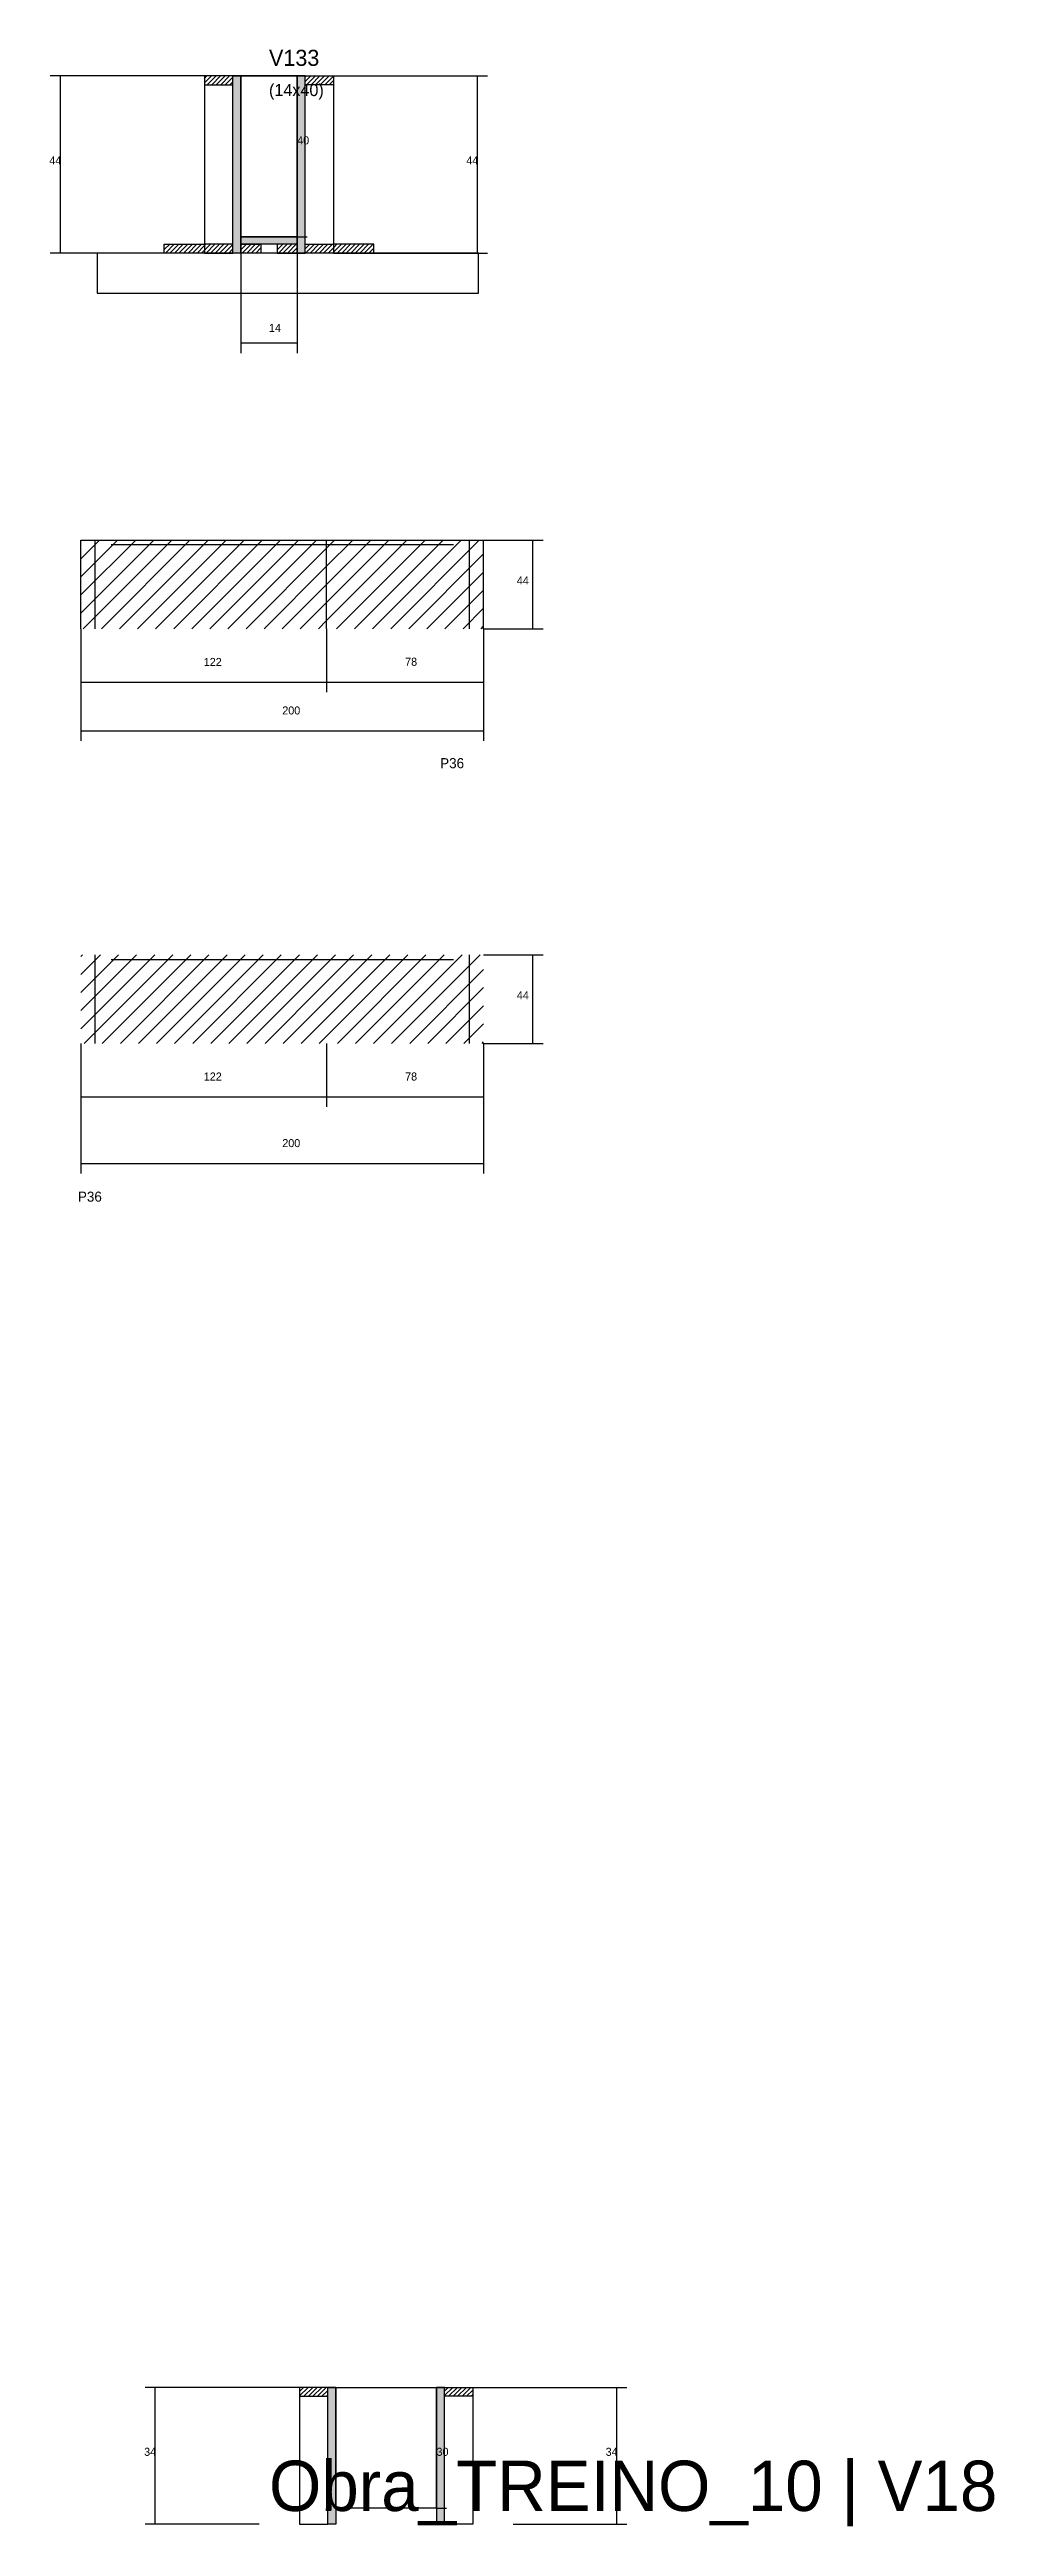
# Model space of a CAD drawing. Header units: metres. Extents: x -2848 to 21926, y -45195 to 1016.
# Drawn here: x 7891 to 8360, y -21018 to -19787 of the extents above; entities that cross this region are included whole.
import ezdxf

# ---------------------------------------------------------------- set-up
doc = ezdxf.new("R2010")
doc.units = ezdxf.units.M
for name, color, linetype in [('CONCRETO', 251, 'Continuous'), ('COTA', 241, 'Continuous'), ('Cota Seção (2x)', 4, 'Continuous'), ('Hachura', 253, 'Continuous'), ('LABEL_ID', 3, 'Continuous'), ('Madeira', 126, 'Continuous'), ('NOMENCLATURA', 7, 'Continuous'), ('Painéis', 200, 'Continuous'), ('SARR_2.2x7', 40, 'Continuous'), ('Texto Seção', 7, 'Continuous')]:
    doc.layers.add(name, color=color, linetype=linetype)

msp = doc.modelspace()

# ---------------------------------------------------------------- texts
at = {"layer": 'COTA'}
for s, p in [('44', (7890.9, -19844)), ('44', (8098, -19844)), ('14', (8000, -19927.2)), ('44', (8123.1, -20052.7)), ('122', (7967.6, -20093.2)), ('78', (8067.6, -20093.1)), ('200', (8006.6, -20117.3)), ('44', (8123.1, -20258.8)), ('122', (7967.6, -20299.2)), ('78', (8067.6, -20299.2)), ('200', (8006.6, -20332.3)), ('34', (7938, -20982.6)), ('34', (8167.2, -20982.6))]:
    msp.add_text(s, height=4, dxfattribs=at).set_placement(p)
at = {"layer": 'Cota Seção (2x)'}
for s, p in [('40', (8014, -19834)), ('30', (8083.2, -20982.6))]:
    msp.add_text(s, height=4, dxfattribs=at).set_placement(p)
at = {"layer": 'LABEL_ID'}
msp.add_text('Obra_TREINO_10 | V18', height=25, dxfattribs=at).set_placement((8000, -21010))
at = {"layer": 'NOMENCLATURA'}
for p in [(8085, -20144), (7905.1, -20359.4)]:
    msp.add_text('P36', height=5, dxfattribs=at).set_placement(p)
at = {"layer": 'Texto Seção'}
for s, height, p in [('V133', 8, (8000, -19795)), ('(14x40)', 6, (8000, -19810))]:
    msp.add_text(s, height=height, dxfattribs=at).set_placement(p)

# ---------------------------------------------------------------- hatches: boundary and pattern name
at = {"layer": 'Hachura'}
h = msp.add_hatch(dxfattribs=at)
h.set_pattern_fill('ANSI31', scale=0.5)
h.paths.add_polyline_path([(7982, -19804.4), (7982, -19800), (7982, -19800), (7968, -19800), (7968, -19800), (7968, -19804.4), (7968, -19804.4), (7982, -19804.4)])
h = msp.add_hatch(color=8, dxfattribs=at)
h.dxf.hatch_style = 1
h.paths.add_polyline_path([(7982, -19800), (7986, -19800), (7986, -19800), (7986, -19888), (7986, -19888), (7982, -19888), (7982, -19888), (7982, -19800)])
h = msp.add_hatch(color=8, dxfattribs=at)
h.dxf.hatch_style = 1
h.paths.add_polyline_path([(8018, -19800), (8014, -19800), (8014, -19800), (8014, -19888), (8014, -19888), (8018, -19888), (8018, -19888), (8018, -19800)])
h = msp.add_hatch(dxfattribs=at)
h.set_pattern_fill('ANSI31', scale=0.5)
h.paths.add_polyline_path([(8018, -19804.4), (8018, -19800), (8018, -19800), (8032, -19800), (8032, -19800), (8032, -19804.4), (8032, -19804.4), (8018, -19804.4)])
h = msp.add_hatch(dxfattribs=at)
h.set_pattern_fill('ANSI31', scale=0.5)
h.paths.add_polyline_path([(7948, -19888), (7948, -19883.6), (7948, -19883.6), (7968, -19883.6), (7968, -19883.6), (7968, -19888), (7968, -19888), (7948, -19888)])
h = msp.add_hatch(dxfattribs=at)
h.set_pattern_fill('ANSI31', scale=0.5)
h.paths.add_polyline_path([(7982, -19888), (7982, -19883.6), (7982, -19883.6), (7968, -19883.6), (7968, -19883.6), (7968, -19888), (7968, -19888), (7982, -19888)])
h = msp.add_hatch(color=8, dxfattribs=at)
h.dxf.hatch_style = 1
h.paths.add_polyline_path([(7986, -19883.6), (7986, -19880), (7986, -19880), (8014, -19880), (8014, -19880), (8014, -19883.6), (8014, -19883.6), (7986, -19883.6)])
h = msp.add_hatch(dxfattribs=at)
h.set_pattern_fill('ANSI31', scale=0.5)
h.paths.add_polyline_path([(7986, -19888), (7986, -19883.6), (7986, -19883.6), (7996, -19883.6), (7996, -19883.6), (7996, -19888), (7996, -19888), (7986, -19888)])
h = msp.add_hatch(dxfattribs=at)
h.set_pattern_fill('ANSI31', scale=0.5)
h.paths.add_polyline_path([(8014, -19888), (8014, -19883.6), (8014, -19883.6), (8004, -19883.6), (8004, -19883.6), (8004, -19888), (8004, -19888), (8014, -19888)])
h = msp.add_hatch(dxfattribs=at)
h.set_pattern_fill('ANSI31', scale=0.5)
h.paths.add_polyline_path([(8018, -19888), (8018, -19883.6), (8018, -19883.6), (8032, -19883.6), (8032, -19883.6), (8032, -19888), (8032, -19888), (8018, -19888)])
h = msp.add_hatch(dxfattribs=at)
h.set_pattern_fill('ANSI31', scale=0.5)
h.paths.add_polyline_path([(8052, -19888), (8052, -19883.6), (8052, -19883.6), (8032, -19883.6), (8032, -19883.6), (8032, -19888), (8032, -19888), (8052, -19888)])
h = msp.add_hatch(dxfattribs=at)
h.set_pattern_fill('ANSI31', scale=2)
h.paths.add_polyline_path([(7906.6, -20030.7), (7906.6, -20074.7), (8028.6, -20074.7), (8028.6, -20030.7)])
h = msp.add_hatch(dxfattribs=at)
h.set_pattern_fill('ANSI31', scale=2)
h.paths.add_polyline_path([(8028.6, -20030.7), (8028.6, -20074.7), (8106.6, -20074.7), (8106.6, -20030.7)])
h = msp.add_hatch(dxfattribs=at)
h.set_pattern_fill('ANSI31', scale=2)
h.paths.add_polyline_path([(7906.6, -20236.8), (7906.6, -20280.8), (8028.6, -20280.8), (8028.6, -20236.8)])
h = msp.add_hatch(dxfattribs=at)
h.set_pattern_fill('ANSI31', scale=2)
h.paths.add_polyline_path([(8106.6, -20280.8), (8106.6, -20236.8), (8028.6, -20236.8), (8028.6, -20280.8)])
h = msp.add_hatch(dxfattribs=at)
h.set_pattern_fill('ANSI31', scale=0.5)
h.paths.add_polyline_path([(8029.2, -20953), (8029.2, -20948.6), (8029.2, -20948.6), (8015.2, -20948.6), (8015.2, -20948.6), (8015.2, -20953), (8015.2, -20953), (8029.2, -20953)])
h = msp.add_hatch(color=8, dxfattribs=at)
h.dxf.hatch_style = 1
h.paths.add_polyline_path([(8029.2, -20948.6), (8033.2, -20948.6), (8033.2, -20948.6), (8033.2, -21016.6), (8033.2, -21016.6), (8029.2, -21016.6), (8029.2, -21016.6), (8029.2, -20948.6)])
h = msp.add_hatch(color=8, dxfattribs=at)
h.dxf.hatch_style = 1
h.paths.add_polyline_path([(8087.2, -20948.6), (8083.2, -20948.6), (8083.2, -20948.6), (8083.2, -21016.6), (8083.2, -21016.6), (8087.2, -21016.6), (8087.2, -21016.6), (8087.2, -20948.6)])
h = msp.add_hatch(dxfattribs=at)
h.set_pattern_fill('ANSI31', scale=0.5)
h.paths.add_polyline_path([(8087.2, -20953), (8087.2, -20948.6), (8087.2, -20948.6), (8101.2, -20948.6), (8101.2, -20948.6), (8101.2, -20953), (8101.2, -20953), (8087.2, -20953)])

# ---------------------------------------------------------------- linework, layer by layer
at = {"layer": 'CONCRETO'}
for points in [[(7986, -19800), (7986, -19800), (7986, -19800), (7986, -19800), (8014, -19800), (8014, -19800), (8014, -19800), (8014, -19880), (7986, -19880), (7986, -19800)], [(7986, -19880), (8014, -19880), (8014, -19800), (7986, -19800)], [(8033.2, -20948.6), (8033.2, -20948.6), (8033.2, -20948.6), (8033.2, -20948.6), (8083.2, -20948.6), (8083.2, -20948.6), (8083.2, -20948.6), (8083.2, -21008.6), (8033.2, -21008.6), (8033.2, -20948.6)]]:
    msp.add_lwpolyline(points, close=True, dxfattribs=at)
at = {"layer": 'COTA'}
for p, q in [((7986, -19800), (7891.4, -19800)), ((7896.4, -19888), (7896.4, -19800)), ((8032, -19800), (8108.5, -19800)), ((8103.5, -19888), (8103.5, -19800)), ((7948, -19888), (7891.4, -19888)), ((7986, -19883.6), (7986, -19937.7)), ((8014, -19883.6), (8014, -19937.7)), ((8052, -19888), (8108.5, -19888)), ((7986, -19932.7), (8014, -19932.7)), ((8106.6, -20030.7), (8136.1, -20030.7)), ((8131.1, -20074.7), (8131.1, -20030.7)), ((7906.6, -20074.7), (7906.6, -20130.4)), ((7906.6, -20074.7), (7906.6, -20106.2)), ((8028.6, -20074.7), (8028.6, -20106.2)), ((8028.6, -20074.7), (8028.6, -20106.2)), ((8106.6, -20074.7), (8106.6, -20130.4)), ((8106.6, -20074.7), (8136.1, -20074.7)), ((8106.6, -20074.7), (8106.6, -20106.2)), ((7906.6, -20101.2), (8028.6, -20101.2)), ((8028.6, -20101.2), (8106.6, -20101.2)), ((7906.6, -20125.4), (8106.6, -20125.4)), ((8106.6, -20236.8), (8136.1, -20236.8)), ((8131.1, -20280.8), (8131.1, -20236.8)), ((7906.6, -20280.8), (7906.6, -20345.4)), ((7906.6, -20280.8), (7906.6, -20312.3)), ((8028.6, -20280.8), (8028.6, -20312.3)), ((8028.6, -20280.8), (8028.6, -20312.3)), ((8106.6, -20280.8), (8106.6, -20345.4)), ((8106.6, -20280.8), (8136.1, -20280.8)), ((8106.6, -20280.8), (8106.6, -20312.3)), ((7906.6, -20307.3), (8028.6, -20307.3)), ((8028.6, -20307.3), (8106.6, -20307.3)), ((7906.6, -20340.4), (8106.6, -20340.4)), ((8033.2, -20948.6), (7938.5, -20948.6)), ((7943.5, -21016.6), (7943.5, -20948.6)), ((8101.2, -20948.6), (8177.7, -20948.6)), ((8172.7, -21016.6), (8172.7, -20948.6)), ((7995.2, -21016.6), (7938.5, -21016.6)), ((8121.2, -21016.6), (8177.7, -21016.6))]:
    msp.add_line(p, q, dxfattribs=at)
at = {"layer": 'Cota Seção (2x)'}
for p, q in [((8014, -19880), (8014, -19800)), ((8014, -19800), (8019, -19800)), ((8014, -19880), (8019, -19880)), ((8083.2, -21008.6), (8083.2, -20948.6)), ((8083.2, -20948.6), (8088.2, -20948.6)), ((8083.2, -21008.6), (8088.2, -21008.6))]:
    msp.add_line(p, q, dxfattribs=at)
at = {"layer": 'Madeira'}
for points in [[(7982, -19804.4), (7982, -19800), (7968, -19800), (7968, -19804.4)], [(7982, -19800), (7968, -19800), (7968, -19888), (7982, -19888)], [(8018, -19804.4), (8018, -19800), (8032, -19800), (8032, -19804.4)], [(8018, -19800), (8032, -19800), (8032, -19888), (8018, -19888)], [(7914.6, -19908), (8104.1, -19908), (8104.1, -19888), (7914.6, -19888)], [(7948, -19888), (7948, -19883.6), (7968, -19883.6), (7968, -19888)], [(7982, -19888), (7982, -19883.6), (7968, -19883.6), (7968, -19888)], [(7986, -19888), (7986, -19883.6), (7996, -19883.6), (7996, -19888)], [(8014, -19888), (8014, -19883.6), (8004, -19883.6), (8004, -19888)], [(8018, -19888), (8018, -19883.6), (8032, -19883.6), (8032, -19888)], [(8052, -19888), (8052, -19883.6), (8032, -19883.6), (8032, -19888)], [(8029.2, -20953), (8029.2, -20948.6), (8015.2, -20948.6), (8015.2, -20953)], [(8029.2, -20948.6), (8015.2, -20948.6), (8015.2, -21016.6), (8029.2, -21016.6)], [(8087.2, -20953), (8087.2, -20948.6), (8101.2, -20948.6), (8101.2, -20953)], [(8087.2, -20948.6), (8101.2, -20948.6), (8101.2, -21016.6), (8087.2, -21016.6)]]:
    msp.add_lwpolyline(points, close=True, dxfattribs=at)
at = {"layer": 'Painéis'}
for p, q in [((7986, -19888), (7986, -19800)), ((8014, -19888), (8014, -19800)), ((7986, -19880), (8014, -19880)), ((7986, -19883.6), (7986, -19880)), ((8014, -19883.6), (8014, -19880)), ((7906.6, -20030.7), (8106.6, -20030.7)), ((7906.6, -20074.7), (7906.6, -20030.7)), ((8028.6, -20074.7), (8028.6, -20030.7)), ((8106.6, -20074.7), (8106.6, -20030.7))]:
    msp.add_line(p, q, dxfattribs=at)
for points in [[(7982, -19800), (7986, -19800), (7986, -19888), (7982, -19888)], [(8018, -19800), (8014, -19800), (8014, -19888), (8018, -19888)], [(7986, -19883.6), (7986, -19880), (8014, -19880), (8014, -19883.6)], [(8029.2, -20948.6), (8033.2, -20948.6), (8033.2, -21016.6), (8029.2, -21016.6)], [(8087.2, -20948.6), (8083.2, -20948.6), (8083.2, -21016.6), (8087.2, -21016.6)]]:
    msp.add_lwpolyline(points, close=True, dxfattribs=at)
at = {"layer": 'SARR_2.2x7'}
for p, q in [((7913.6, -20074.7), (7913.6, -20030.7)), ((7921.6, -20032.9), (8028.6, -20032.9)), ((8028.6, -20032.9), (8091.6, -20032.9)), ((8099.6, -20074.7), (8099.6, -20030.7)), ((7913.6, -20280.8), (7913.6, -20236.8)), ((7921.6, -20239), (8028.6, -20239)), ((8028.6, -20239), (8091.6, -20239)), ((8099.6, -20280.8), (8099.6, -20236.8))]:
    msp.add_line(p, q, dxfattribs=at)

msp.set_redraw_order([(e.dxf.handle, doc.entitydb.next_handle()) for e in msp.query("TEXT MTEXT ATTDEF DIMENSION ARC_DIMENSION")])  # texts and dimensions are drawn at this point

doc.saveas('drawing.dxf')
